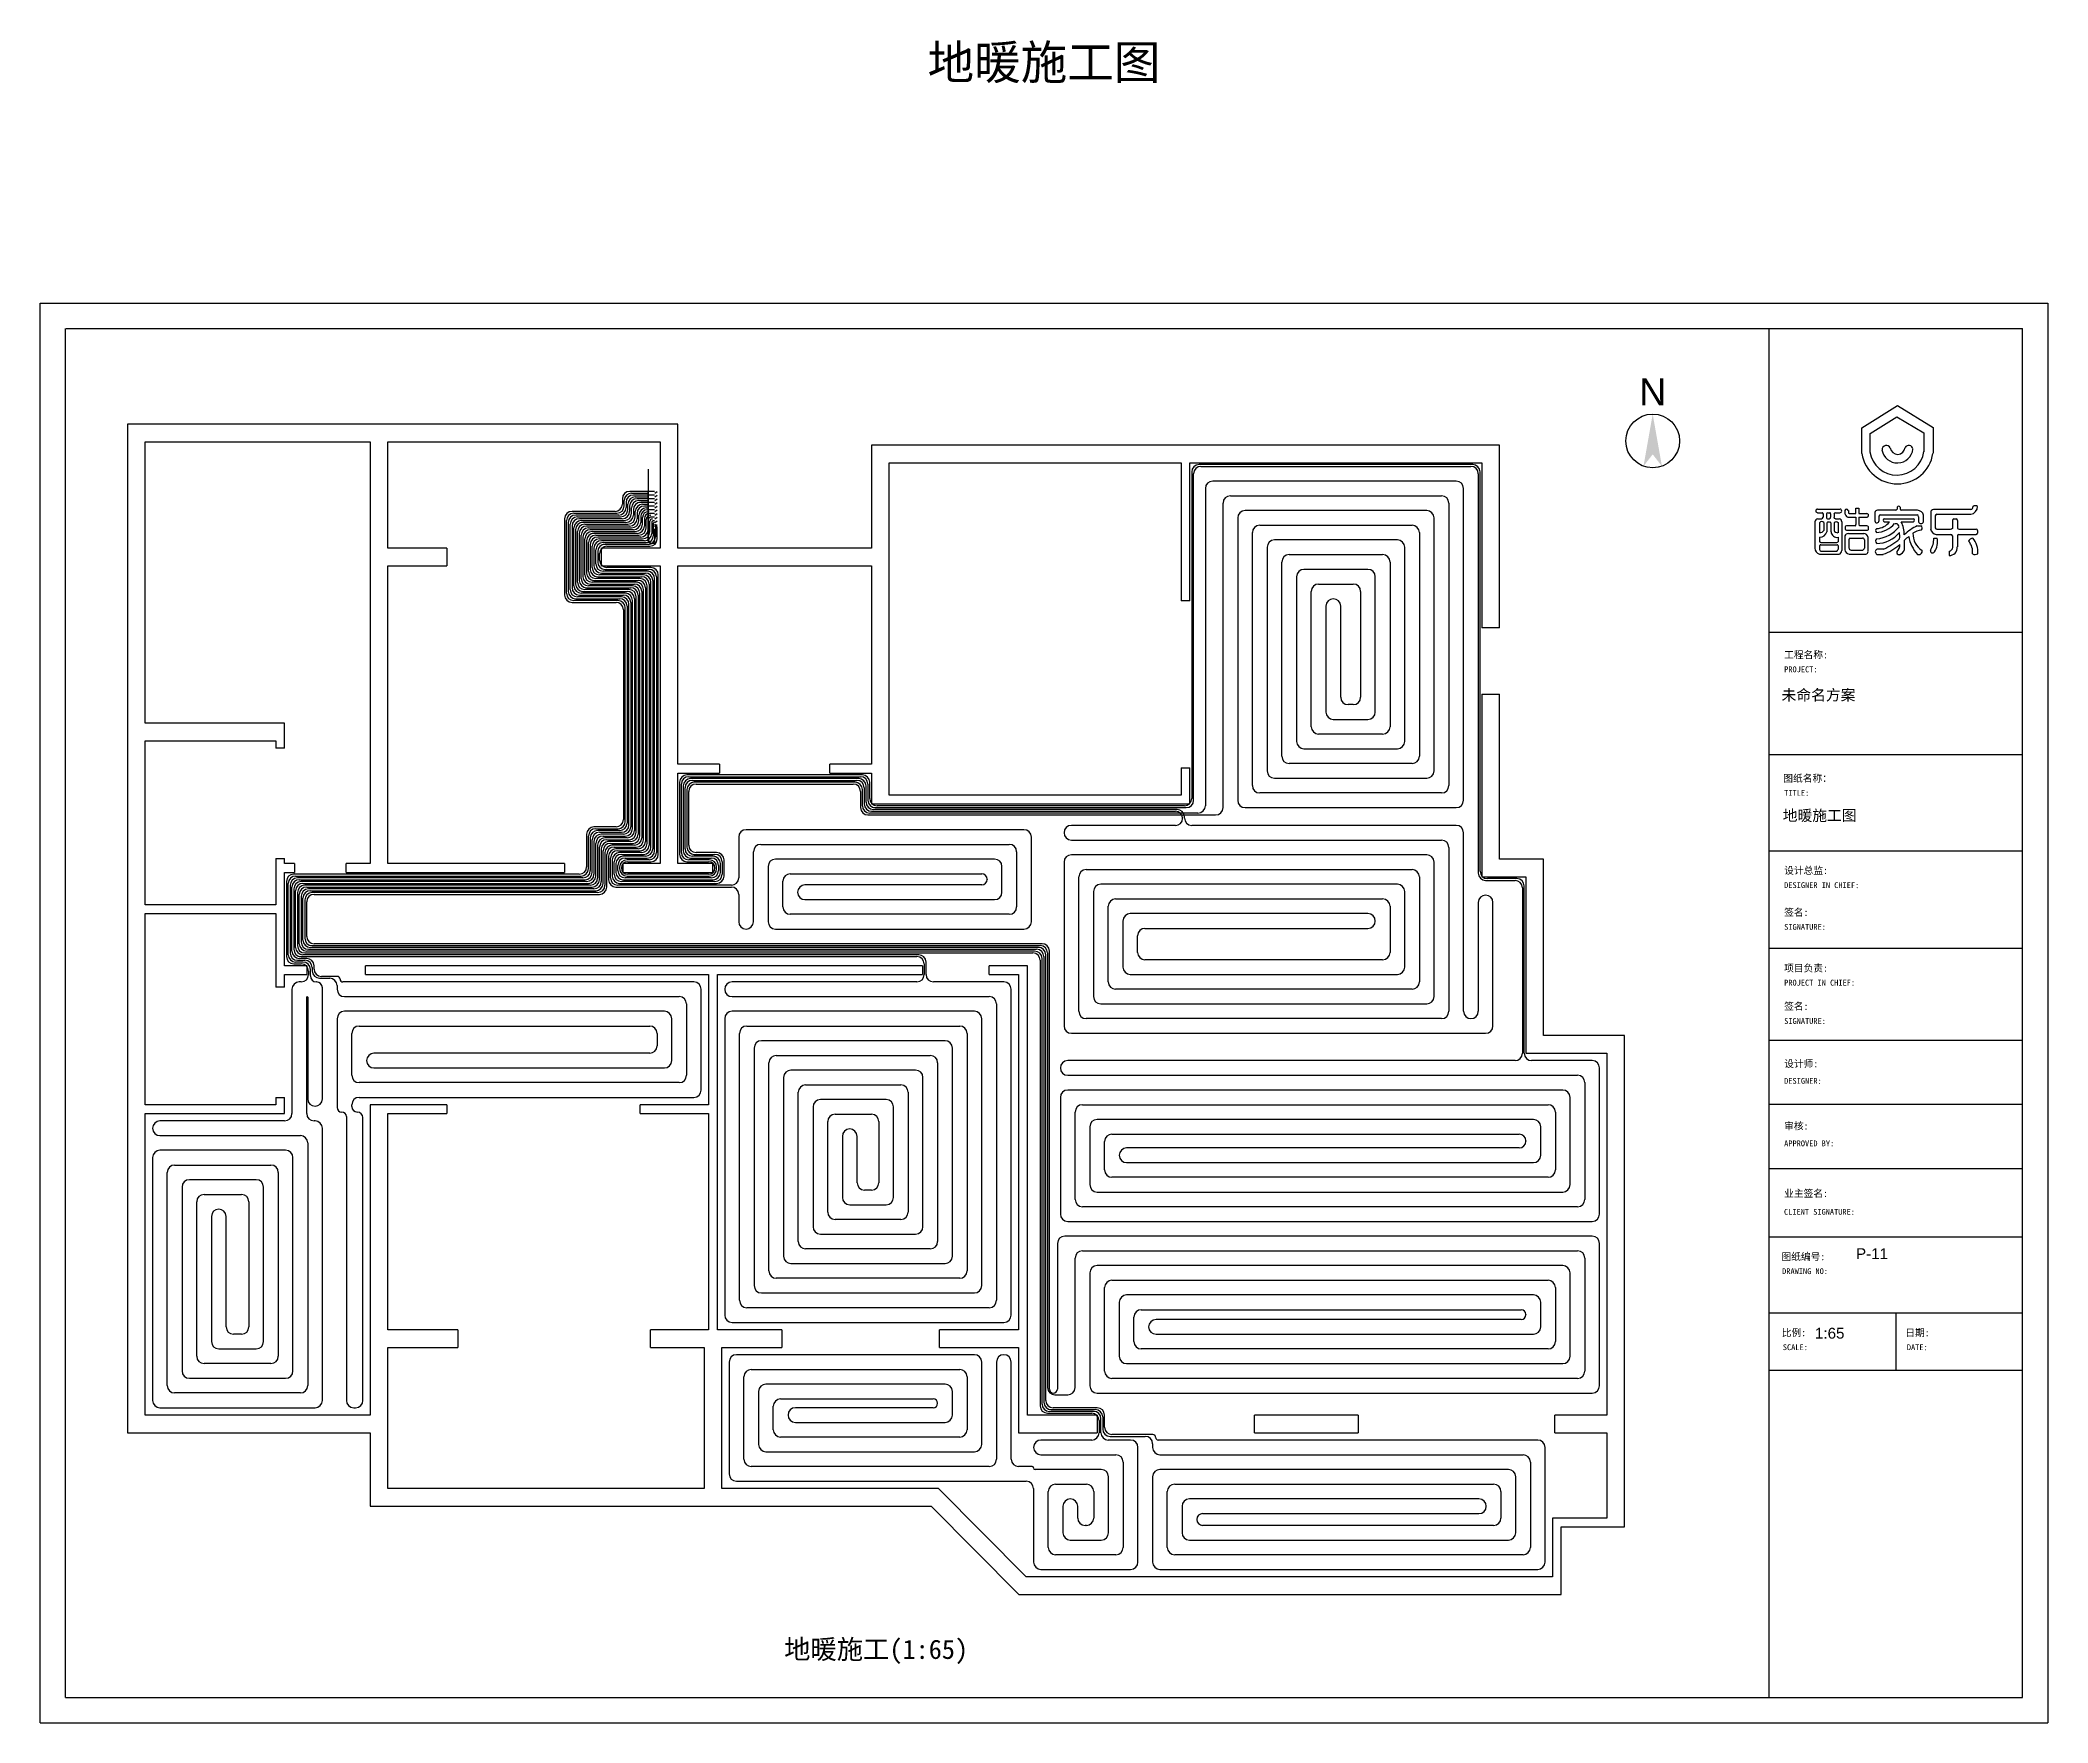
# Model space of a CAD drawing. Header units: inches. Extents: x 0 to 27300, y -27333 to -4451.
import ezdxf

# ---------------------------------------------------------------- set-up
doc = ezdxf.new("R2010")
doc.units = ezdxf.units.IN
doc.header["$MEASUREMENT"] = 0
for name, color, linetype in [('A2-建筑墙体', 255, 'Continuous'), ('P9-符号标注', 1, 'Continuous'), ('图框', 4, 'Continuous'), ('地暖管', 7, 'Continuous')]:
    doc.layers.add(name, color=color, linetype=linetype)
doc.styles.add('1dac53a31aeba2370b97106346818e54', font='', dxfattribs={"height": 43.198381})
doc.styles.add('1f488f4b2ef1b152d32ed8bb140b4ed1', font='', dxfattribs={"height": 43.198381})
doc.styles.add('2ee4a1918873d97d1977456be36b2fac', font='', dxfattribs={"height": 52.798021})
doc.styles.add('58c27925b294fd0c30aaffbcf10887a5', font='', dxfattribs={"height": 52.798021})
doc.styles.add('5d7050954b2bbd82e94d75c8334c1a07', font='', dxfattribs={"height": 52.798021})
doc.styles.add('6cdbe4c37f334f9b3f18b74c6616af9b', font='', dxfattribs={"height": 43.198381})
doc.styles.add('871ba157db02772189435026d6a1f12a', font='', dxfattribs={"height": 52.798021})
doc.styles.add('b55c54cd7af753c58a5ed410a0ddc4e6', font='', dxfattribs={"height": 43.198381})
doc.styles.add('DEFAULT_COMPASS_TEXT_STYLE13.239135297263294', font='', dxfattribs={"height": 198.587029})
doc.styles.add('eec79cf32286c9bcb9e9a0388136559f', font='', dxfattribs={"height": 43.198381})
doc.styles.add('fecaf8cb5bb26a9b40f5bfd342b1b301', font='', dxfattribs={"height": 52.798021})
doc.styles.add('LAYER_TEXT_STYLE_YELLOW_327.83400727600923_ZH', font='', dxfattribs={"height": 327.834007})
doc.styles.add('LAYER_TEXT_STYLE_YELLOW_650_ZH', font='', dxfattribs={"height": 580.357143})
doc.styles.add('macro_bim_design_name_ZH', font='', dxfattribs={"height": 80.1})
doc.styles.add('macro_bim_page_name_ZH', font='', dxfattribs={"height": 80.1})
doc.styles.add('macro_bim_page_number', font='', dxfattribs={"height": 80.1})
doc.styles.add('macro_bim_view_ratio', font='', dxfattribs={"height": 80.1})
doc.styles.get('1dac53a31aeba2370b97106346818e54').set_extended_font_data('SimSun')
doc.styles.get('1f488f4b2ef1b152d32ed8bb140b4ed1').set_extended_font_data('SimSun')
doc.styles.get('2ee4a1918873d97d1977456be36b2fac').set_extended_font_data('SimSun')
doc.styles.get('58c27925b294fd0c30aaffbcf10887a5').set_extended_font_data('SimSun')
doc.styles.get('5d7050954b2bbd82e94d75c8334c1a07').set_extended_font_data('SimSun')
doc.styles.get('6cdbe4c37f334f9b3f18b74c6616af9b').set_extended_font_data('SimSun')
doc.styles.get('871ba157db02772189435026d6a1f12a').set_extended_font_data('SimSun')
doc.styles.get('b55c54cd7af753c58a5ed410a0ddc4e6').set_extended_font_data('SimSun')
doc.styles.get('DEFAULT_COMPASS_TEXT_STYLE13.239135297263294').set_extended_font_data('Arial')
doc.styles.get('eec79cf32286c9bcb9e9a0388136559f').set_extended_font_data('SimSun')
doc.styles.get('fecaf8cb5bb26a9b40f5bfd342b1b301').set_extended_font_data('SimSun')
doc.styles.get('LAYER_TEXT_STYLE_YELLOW_327.83400727600923_ZH').set_extended_font_data('SimSun')
doc.styles.get('LAYER_TEXT_STYLE_YELLOW_650_ZH').set_extended_font_data('SimSun')
doc.styles.get('macro_bim_design_name_ZH').set_extended_font_data('SimSun')
doc.styles.get('macro_bim_page_name_ZH').set_extended_font_data('SimSun')
doc.styles.get('macro_bim_page_number').set_extended_font_data('Arial')
doc.styles.get('macro_bim_view_ratio').set_extended_font_data('Arial')

msp = doc.modelspace()

# ---------------------------------------------------------------- texts
at = {"color": 2, "attachment_point": 5, "line_spacing_factor": 0.8}
for s, insert, char_height, style in [('地暖施工图^M^J', (13650, -4778), 464.3, 'LAYER_TEXT_STYLE_YELLOW_650_ZH'), ('地暖施工(1:65)', (11367, -26367), 262.3, 'LAYER_TEXT_STYLE_YELLOW_327.83400727600923_ZH')]:
    msp.add_mtext(s, dxfattribs=dict(at, insert=insert, char_height=char_height, style=style))
at = {"layer": 'P9-符号标注', "color": 7, "insert": (21927, -9232), "char_height": 365, "attachment_point": 5, "line_spacing_factor": 0.8, "style": 'DEFAULT_COMPASS_TEXT_STYLE13.239135297263294'}
msp.add_mtext('N', dxfattribs=at)
at = {"layer": '图框', "color": 7, "char_height": 147.3, "attachment_point": 1, "line_spacing_factor": 0.8}
for s, insert, style in [('未命名方案^M^J', (23679, -13282), 'macro_bim_design_name_ZH'), ('地暖施工图^M^J', (23695, -14920), 'macro_bim_page_name_ZH'), ('P-11^M^J', (24692, -20879), 'macro_bim_page_number'), ('1:65^M^J', (24134, -21960), 'macro_bim_view_ratio')]:
    msp.add_mtext(s, dxfattribs=dict(at, insert=insert, style=style))

# ---------------------------------------------------------------- blocks, each defined once
blk = doc.blocks.new('1017054')
at = {"layer": '图框', "linetype": 'Continuous'}
for p, q in [((1, -8420), (11879, -8420)), ((1, -16820), (1, -8420)), ((11879, -8420), (11879, -16820)), ((151, -16670), (151, -8570)), ((155, -8570), (11729, -8570)), ((10229, -8570), (10229, -16670)), ((11729, -16670), (11729, -8570)), ((10779, -9158), (10989, -9025)), ((10989, -9025), (11200, -9155)), ((10827, -9191), (10986, -9092)), ((10986, -9092), (11146, -9187)), ((10779, -9309), (10779, -9158)), ((10827, -9301), (10827, -9191)), ((11146, -9187), (11146, -9299)), ((11200, -9155), (11200, -9308)), ((10500, -9714), (10500, -9871)), ((10516, -9638), (10649, -9638)), ((10516, -9695), (10540, -9695)), ((10517, -9660), (10543, -9660)), ((10529, -9718), (10529, -9778)), ((10550, -9667), (10550, -9686)), ((10553, -9718), (10553, -9765)), ((10569, -9667), (10569, -9686)), ((10572, -9722), (10572, -9772)), ((10578, -9660), (10588, -9660)), ((10578, -9695), (10588, -9695)), ((10578, -9714), (10588, -9714)), ((10594, -9667), (10594, -9686)), ((10596, -9722), (10596, -9772)), ((10614, -9667), (10614, -9686)), ((10615, -9718), (10615, -9765)), ((10622, -9695), (10645, -9695)), ((10623, -9660), (10648, -9660)), ((10638, -9718), (10638, -9778)), ((10660, -9714), (10660, -9884)), ((10679, -9647), (10679, -9668)), ((10687, -9736), (10739, -9736)), ((10699, -9646), (10699, -9660)), ((10704, -9664), (10744, -9664)), ((10704, -9686), (10744, -9686)), ((10744, -9664), (10744, -9632)), ((10744, -9632), (10761, -9632)), ((10744, -9686), (10744, -9730)), ((10761, -9632), (10761, -9664)), ((10761, -9664), (10809, -9664)), ((10761, -9686), (10810, -9686)), ((10761, -9686), (10761, -9730)), ((10766, -9736), (10809, -9736)), ((10816, -9669), (10816, -9681)), ((10855, -9658), (10855, -9708)), ((10979, -9645), (10872, -9645)), ((10880, -9679), (10880, -9707)), ((10887, -9672), (11105, -9672)), ((10910, -9714), (10943, -9714)), ((10912, -9695), (11084, -9695)), ((10973, -9723), (10986, -9723)), ((10988, -9626), (10988, -9639)), ((11005, -9626), (11005, -9639)), ((11108, -9645), (11010, -9645)), ((11012, -9714), (11084, -9714)), ((11108, -9737), (11127, -9737)), ((11113, -9683), (11113, -9713)), ((11144, -9714), (11144, -9674)), ((11186, -9651), (11186, -9756)), ((11424, -9641), (11208, -9641)), ((11213, -9678), (11213, -9749)), ((11223, -9668), (11422, -9668)), ((11315, -9706), (11315, -9752)), ((11323, -9695), (11339, -9695)), ((11344, -9706), (11344, -9752)), ((10529, -9804), (10529, -9831)), ((10529, -9854), (10529, -9877)), ((10536, -9849), (10633, -9849)), ((10537, -9835), (10630, -9835)), ((10638, -9804), (10638, -9831)), ((10638, -9854), (10638, -9877)), ((10678, -9796), (10678, -9878)), ((10680, -9743), (10680, -9758)), ((10687, -9763), (10812, -9763)), ((10699, -9783), (10790, -9783)), ((10702, -9821), (10702, -9867)), ((10706, -9810), (10783, -9810)), ((10795, -9820), (10795, -9869)), ((10815, -9806), (10815, -9888)), ((10817, -9743), (10817, -9758)), ((11031, -9877), (11031, -9823)), ((11204, -9810), (11225, -9810)), ((11218, -9788), (11305, -9788)), ((11223, -9757), (11304, -9757)), ((11316, -9797), (11316, -9864)), ((11344, -9796), (11344, -9862)), ((11352, -9788), (11455, -9788)), ((11354, -9757), (11454, -9757)), ((11463, -9764), (11463, -9780)), ((10528, -9905), (10644, -9905)), ((10541, -9887), (10630, -9887)), ((10704, -9905), (10802, -9905)), ((10716, -9882), (10780, -9882)), ((10867, -9906), (10905, -9906)), ((10907, -9875), (10869, -9875)), ((11295, -9888), (11295, -9913)), ((11729, -10368), (10229, -10368)), ((10229, -11091), (11729, -11091)), ((10229, -11660), (11729, -11660)), ((10229, -12237), (11729, -12237)), ((10229, -12781), (11729, -12781)), ((10229, -13160), (11729, -13160)), ((10229, -13539), (11729, -13539)), ((10229, -13944), (11729, -13944)), ((10229, -14394), (11729, -14394)), ((10979, -14394), (10979, -14734)), ((10229, -14734), (11729, -14734)), ((151, -16670), (11729, -16670)), ((1, -16820), (11879, -16820))]:
    blk.add_line(p, q, dxfattribs=at)
for centre, radius, start, end in [((10924, -9287), 25.6, 25.4217, 181.4755), ((11056, -9287), 25.6, 10.3302, 146.5496), ((10989, -9276), 213, 189.0633, 351.2254), ((10986, -9276), 161, 188.6788, 352.0826), ((10989, -9272), 92.6, 189.9871, 353.3239), ((10990, -9270), 44.2, 187.8755, 356.2645), ((10996, -9632), 10.4, 34.3448, 145.6552), ((11450, -9643), 24.2, 56.3684, 123.6316), ((10523, -9717), 22.9, 105.8398, 172.9577), ((10517, -9649), 10.8, 94.3178, 273.3504), ((10542, -9727), 14.9, 39.0145, 144.5069), ((10540, -9684), 11, 269.1434, 346.8272), ((10544, -9667), 6.82, 357.9813, 95.3251), ((10578, -9669), 9.33, 88.0429, 167.3039), ((10577, -9687), 8.15, 177.1117, 278.9893), ((10580, -9722), 7.97, 102.506, 178.9752), ((10588, -9666), 6.14, 349.2425, 85.6662), ((10585, -9686), 9.14, 292.9891, 0.3126), ((10589, -9722), 7.62, 359.8645, 92.4738), ((10622, -9669), 9.02, 87.0265, 167.2982), ((10622, -9686), 8.43, 179.7737, 268.0035), ((10626, -9734), 19.5, 51.8261, 124.5623), ((10641, -9714), 19.4, 359.2366, 77.7973), ((10649, -9649), 10.8, 266.6496, 85.6822), ((10689, -9649), 10.2, 18.3262, 167.8205), ((10703, -9662), 24.4, 195.3683, 273.7092), ((10688, -9744), 7.75, 97.023, 172.3878), ((10704, -9659), 5.04, 186.1129, 278.4123), ((10737, -9730), 7.12, 288.7577, 357.8254), ((10769, -9729), 8.1, 189.8664, 250.4176), ((10809, -9672), 7.85, 27.0659, 91.1627), ((10809, -9745), 8.27, 9.8926, 92.8722), ((10809, -9677), 8.28, 276.5681, 337.7041), ((10874, -9664), 19.8, 96.6007, 160.3597), ((10868, -9707), 12.5, 186.187, 2.5361), ((10858, -9629), 148, 272.3026, 320.7721), ((10859, -9647), 107, 273.9524, 321.1287), ((10888, -9680), 7.63, 91.6309, 173.2415), ((10916, -9705), 10.9, 111.6127, 237.2128), ((10979, -9635), 9.89, 268.8742, 333.4444), ((10966, -9751), 34.4, 15.3673, 54.4676), ((11012, -9638), 6.85, 190.6555, 259.3445), ((10883, -9785), 147, 357.8846, 28.7671), ((11214, -9974), 260, 114.3082, 135.1267), ((11080, -9704), 10.3, 291.0497, 70.1958), ((11103, -9683), 10.8, 0.021, 77.2986), ((11106, -9684), 39.2, 14.2994, 86.0895), ((11129, -9707), 16.8, 203.5785, 334.051), ((11120, -9751), 16, 317.397, 62.1117), ((11208, -9670), 29.1, 89.0621, 139.2711), ((11227, -9682), 14.7, 105.192, 161.4386), ((11330, -9708), 15.5, 118.117, 170.1296), ((11328, -9706), 16.6, 2.4315, 45.3302), ((11418, -9623), 45.4, 276.043, 0.6561), ((11418, -9624), 18, 287.8972, 5.2615), ((10530, -9752), 26.2, 268.286, 331.4678), ((10530, -9761), 43.2, 268.7071, 344.9622), ((10536, -9826), 8.72, 215.6619, 274.0552), ((10536, -9856), 6.59, 88.4624, 161.4065), ((10632, -9770), 35.4, 184.5653, 280.0218), ((10634, -9757), 21, 199.7556, 279.2299), ((10630, -9824), 10.9, 272.4689, 318.043), ((10633, -9854), 4.23, 356.5833, 90.1358), ((10701, -9809), 26.4, 95.4692, 150.4293), ((10688, -9755), 8.21, 201.5589, 265.2478), ((10722, -9822), 20.2, 142.4892, 177.2382), ((10782, -9823), 13.4, 15.3429, 86.4694), ((10789, -9809), 26.9, 7.3153, 87.9697), ((10811, -9757), 6.48, 276.5205, 350.2473), ((10875, -9827), 15.7, 123.3782, 235.8729), ((10875, -9766), 14.8, 121.8392, 226.6122), ((10846, -9620), 196, 275.8575, 321.3412), ((10867, -9669), 172, 269.6552, 321.4289), ((10796, -9609), 316, 290.1177, 311.0182), ((10725, -9487), 429, 295.1849, 310.2737), ((10953, -9851), 51.1, 311.4031, 3.379), ((10884, -9798), 119, 352.3038, 10.7649), ((11272, -10064), 341, 129.226, 134.9163), ((11284, -9757), 232, 190.7057, 220.3029), ((11194, -9786), 113, 177.3231, 238.5217), ((11148, -9881), 120, 98.1899, 123.8383), ((11091, -9818), 113, 325.9002, 3.9769), ((11224, -9749), 39, 189.9894, 261.0429), ((11127, -9832), 100, 323.8129, 12.8), ((11224, -9746), 11.1, 197.063, 266.0296), ((11302, -9738), 18.3, 274.9534, 313.251), ((11302, -9803), 15.2, 23.1977, 79.7655), ((11355, -9744), 13.1, 218.8604, 269.4316), ((11354, -9798), 10.2, 98.9535, 172.6014), ((11438, -9839), 29.6, 93.6778, 159.4525), ((11345, -9889), 89.2, 351.6279, 42.5776), ((11332, -9893), 133, 356.0858, 38.6706), ((11454, -9767), 9.65, 16.3888, 84.9004), ((11455, -9780), 7.71, 266.9322, 356.9554), ((10539, -9867), 39.5, 184.5461, 253.5877), ((10540, -9876), 11, 182.8788, 273.3527), ((10627, -9877), 10.5, 284.461, 1.1456), ((10638, -9884), 21.7, 284.7041, 359.8653), ((10711, -9872), 33.9, 190.6832, 257.6799), ((10719, -9865), 17.5, 186.4435, 257.5309), ((10778, -9865), 17, 275.0012, 347.3706), ((10799, -9889), 16.7, 280.6915, 1.9889), ((10876, -9891), 17.6, 113.2664, 240.4321), ((10998, -9895), 13, 153.4314, 282.6999), ((10987, -9864), 46.1, 288.0126, 343.6602), ((11115, -9887), 20.9, 247.696, 13.0599), ((11197, -9885), 12.7, 161.6014, 329.0657), ((11296, -9865), 47.6, 268.3218, 3.7575), ((11290, -9862), 26.5, 281.0456, 355.655), ((11449, -9875), 31.9, 240.085, 300.5245)]:
    blk.add_arc(centre, radius, start, end, dxfattribs=at)
at = {"layer": '图框', "color": 255, "attachment_point": 1, "line_spacing_factor": 0.8}
for s, insert, char_height, style in [('工程名称:', (10319, -10479), 42.2, '871ba157db02772189435026d6a1f12a'), ('PROJECT:', (10319, -10569), 34.6, '1f488f4b2ef1b152d32ed8bb140b4ed1'), ('图纸名称：', (10314, -11210), 42.2, '58c27925b294fd0c30aaffbcf10887a5'), ('TITLE:', (10319, -11300), 34.6, '1f488f4b2ef1b152d32ed8bb140b4ed1'), ('设计总监:', (10319, -11755), 42.2, '5d7050954b2bbd82e94d75c8334c1a07'), ('DESIGNER IN CHIEF:', (10319, -11846), 34.56, '6cdbe4c37f334f9b3f18b74c6616af9b'), ('签名:', (10319, -12003), 42.2, '5d7050954b2bbd82e94d75c8334c1a07'), ('SIGNATURE:', (10319, -12093), 34.6, '6cdbe4c37f334f9b3f18b74c6616af9b'), ('项目负责:', (10319, -12333), 42.2, '5d7050954b2bbd82e94d75c8334c1a07'), ('PROJECT IN CHIEF:', (10319, -12423), 34.56, 'b55c54cd7af753c58a5ed410a0ddc4e6'), ('签名:', (10319, -12559), 42.2, '2ee4a1918873d97d1977456be36b2fac'), ('SIGNATURE:', (10319, -12650), 34.6, '6cdbe4c37f334f9b3f18b74c6616af9b'), ('设计师:', (10319, -12899), 42.2, '2ee4a1918873d97d1977456be36b2fac'), ('DESIGNER:', (10319, -13004), 34.6, '6cdbe4c37f334f9b3f18b74c6616af9b'), ('审核:', (10319, -13267), 42.2, '2ee4a1918873d97d1977456be36b2fac'), ('APPROVED BY:', (10319, -13374), 34.56, 'eec79cf32286c9bcb9e9a0388136559f'), ('业主签名:', (10319, -13666), 42.2, 'fecaf8cb5bb26a9b40f5bfd342b1b301'), ('CLIENT SIGNATURE:', (10318, -13779), 34.56, '6cdbe4c37f334f9b3f18b74c6616af9b'), ('图纸编号:', (10303, -14040), 42.2, '2ee4a1918873d97d1977456be36b2fac'), ('DRAWING NO:', (10307, -14130), 34.56, '1dac53a31aeba2370b97106346818e54'), ('比例:', (10305, -14490), 42.2, '2ee4a1918873d97d1977456be36b2fac'), ('日期:', (11036, -14490), 42.2, '2ee4a1918873d97d1977456be36b2fac'), ('SCALE:', (10311, -14580), 34.6, '1f488f4b2ef1b152d32ed8bb140b4ed1'), ('DATE:', (11045, -14580), 34.6, '1f488f4b2ef1b152d32ed8bb140b4ed1')]:
    blk.add_mtext(s, dxfattribs=dict(at, insert=insert, char_height=char_height, style=style))

# ---------------------------------------------------------------- hatches: boundary and pattern name
at = {"layer": 'P9-符号标注'}
msp.add_hatch(color=0, dxfattribs=at).paths.add_polyline_path([(21927, -10083), (21802, -10244), (21927, -9536), (22052, -10244)], flags=0)

# ---------------------------------------------------------------- linework, layer by layer
at = {"layer": 'A2-建筑墙体', "color": 255, "linetype": 'Continuous'}
for p, q in [((1429, -9672), (1189, -9672)), ((1189, -9672), (1189, -23387)), ((8669, -9672), (1429, -9672)), ((8669, -9912), (8669, -9672)), ((1429, -13737), (1429, -9912)), ((1429, -9912), (4489, -9912)), ((4489, -9912), (4489, -15647)), ((4729, -9912), (8429, -9912)), ((4729, -11357), (4729, -9912)), ((8429, -9912), (8429, -11357)), ((8669, -11357), (8669, -9912)), ((11304, -9957), (11304, -10197)), ((19844, -9957), (11304, -9957)), ((19844, -10197), (19844, -9957)), ((11304, -10197), (11304, -11357)), ((11544, -10197), (15514, -10197)), ((11544, -14717), (11544, -10197)), ((15514, -10197), (15514, -12076)), ((15634, -10197), (19604, -10197)), ((15634, -12076), (15634, -10197)), ((19604, -10197), (19604, -12442)), ((19844, -12442), (19844, -10197)), ((5531, -11357), (4729, -11357)), ((5531, -11357), (5531, -11597)), ((5531, -11357), (5531, -11597)), ((8429, -11357), (7631, -11357)), ((7631, -11597), (7631, -11357)), ((7631, -11597), (7631, -11357)), ((11304, -11357), (8669, -11357)), ((4729, -11597), (5531, -11597)), ((4729, -15647), (4729, -11597)), ((7631, -11597), (8429, -11597)), ((8429, -11597), (8429, -15647)), ((8669, -11597), (11304, -11597)), ((8669, -14297), (8669, -11597)), ((11304, -11597), (11304, -14297)), ((15634, -12076), (15514, -12076)), ((15634, -12076), (15514, -12076)), ((19844, -12442), (19604, -12442)), ((19844, -12442), (19604, -12442)), ((19604, -13342), (19604, -15587)), ((19604, -13342), (19844, -13342)), ((19604, -13342), (19844, -13342)), ((19844, -15587), (19844, -13342)), ((3324, -13737), (1429, -13737)), ((3324, -13977), (3324, -13737)), ((1429, -13977), (3204, -13977)), ((1429, -16207), (1429, -13977)), ((3204, -13977), (3204, -14077)), ((3324, -14077), (3204, -14077)), ((3324, -14077), (3204, -14077)), ((3324, -14077), (3324, -13977)), ((9238, -14297), (8669, -14297)), ((8669, -15647), (8669, -14417)), ((8669, -14417), (9238, -14417)), ((9238, -14297), (9238, -14417)), ((9238, -14297), (9238, -14417)), ((11304, -14297), (10738, -14297)), ((10738, -14417), (10738, -14297)), ((10738, -14417), (10738, -14297)), ((10738, -14417), (11304, -14417)), ((11304, -14417), (11304, -14717)), ((15514, -14344), (15514, -14717)), ((15514, -14344), (15634, -14344)), ((15514, -14344), (15634, -14344)), ((15634, -14837), (15634, -14344)), ((11304, -14717), (11304, -14837)), ((15514, -14717), (11544, -14717)), ((11304, -14837), (15514, -14837)), ((15514, -14837), (15634, -14837)), ((3204, -15577), (3204, -16207)), ((3204, -15577), (3324, -15577)), ((3204, -15577), (3324, -15577)), ((3324, -15647), (3324, -15577)), ((3459, -15647), (3324, -15647)), ((3324, -17037), (3324, -15767)), ((3324, -15767), (3459, -15767)), ((3459, -15647), (3459, -15767)), ((3459, -15647), (3459, -15767)), ((4489, -15647), (4159, -15647)), ((4159, -15767), (4159, -15647)), ((4159, -15767), (4159, -15647)), ((4159, -15767), (7129, -15767)), ((7129, -15647), (4729, -15647)), ((7129, -15647), (7129, -15767)), ((7129, -15647), (7129, -15767)), ((8429, -15647), (7929, -15647)), ((7929, -15767), (7929, -15647)), ((7929, -15767), (7929, -15647)), ((7929, -15767), (9149, -15767)), ((9149, -15647), (8669, -15647)), ((9149, -15767), (9149, -15647)), ((19604, -15587), (19604, -15827)), ((19604, -15827), (20204, -15827)), ((20444, -15587), (19844, -15587)), ((20204, -15827), (20204, -18227)), ((20444, -15827), (20444, -15587)), ((20444, -17987), (20444, -15827)), ((3204, -16207), (1429, -16207)), ((1429, -18927), (1429, -16327)), ((1429, -16327), (3204, -16327)), ((3204, -16327), (3204, -17328)), ((3624, -17037), (3324, -17037)), ((3324, -17157), (3624, -17157)), ((3324, -17328), (3324, -17157)), ((3624, -17037), (3624, -17157)), ((3624, -17037), (3624, -17157)), ((11996, -17037), (4424, -17037)), ((4424, -17157), (4424, -17037)), ((4424, -17157), (4424, -17037)), ((4424, -17157), (9089, -17157)), ((9089, -17157), (9089, -18927)), ((9209, -17157), (11996, -17157)), ((9209, -21987), (9209, -17157)), ((11996, -17037), (11996, -17157)), ((11996, -17037), (11996, -17157)), ((13424, -17037), (12904, -17037)), ((12904, -17157), (12904, -17037)), ((12904, -17157), (12904, -17037)), ((12904, -17157), (13304, -17157)), ((13304, -17157), (13304, -21987)), ((13424, -17157), (13424, -17037)), ((13424, -23147), (13424, -17157)), ((3324, -17328), (3204, -17328)), ((3324, -17328), (3204, -17328)), ((21304, -17987), (20444, -17987)), ((21544, -17987), (21304, -17987)), ((21544, -24667), (21544, -17987)), ((20204, -18227), (20444, -18227)), ((20444, -18227), (21304, -18227)), ((21304, -18227), (21304, -23147)), ((3204, -18828), (3204, -18927)), ((3204, -18828), (3324, -18828)), ((3204, -18828), (3324, -18828)), ((3324, -18927), (3324, -18828)), ((3204, -18927), (1429, -18927)), ((1429, -19047), (3324, -19047)), ((1429, -23147), (1429, -19047)), ((3324, -19047), (3324, -18927)), ((4729, -18927), (4489, -18927)), ((4489, -18927), (4489, -23147)), ((5531, -18927), (4729, -18927)), ((4729, -21987), (4729, -19047)), ((4729, -19047), (5531, -19047)), ((5531, -18927), (5531, -19047)), ((5531, -18927), (5531, -19047)), ((9089, -18927), (8161, -18927)), ((8161, -19047), (8161, -18927)), ((8161, -19047), (8161, -18927)), ((8161, -19047), (9089, -19047)), ((9089, -19047), (9089, -21987)), ((5681, -21987), (4729, -21987)), ((5681, -21987), (5681, -22227)), ((5681, -21987), (5681, -22227)), ((9089, -21987), (8300, -21987)), ((8300, -22227), (8300, -21987)), ((8300, -22227), (8300, -21987)), ((10087, -21987), (9209, -21987)), ((10087, -21987), (10087, -22227)), ((10087, -21987), (10087, -22227)), ((13304, -21987), (12227, -21987)), ((12227, -22227), (12227, -21987)), ((12227, -22227), (12227, -21987)), ((4729, -24147), (4729, -22227)), ((4729, -22227), (5681, -22227)), ((8300, -22227), (9029, -22227)), ((9029, -22227), (9029, -24147)), ((9269, -22227), (10087, -22227)), ((9269, -24147), (9269, -22227)), ((12227, -22227), (13304, -22227)), ((13304, -22227), (13304, -23147)), ((4489, -23147), (1429, -23147)), ((13304, -23147), (13304, -23387)), ((14374, -23147), (13424, -23147)), ((14374, -23147), (14374, -23387)), ((14374, -23147), (14374, -23387)), ((17920, -23147), (16514, -23147)), ((16514, -23387), (16514, -23147)), ((16514, -23387), (16514, -23147)), ((17920, -23147), (17920, -23387)), ((17920, -23147), (17920, -23387)), ((21304, -23147), (20596, -23147)), ((20596, -23387), (20596, -23147)), ((20596, -23387), (20596, -23147)), ((1189, -23387), (1429, -23387)), ((1429, -23387), (4489, -23387)), ((4489, -23387), (4489, -24387)), ((13304, -23387), (14374, -23387)), ((16514, -23387), (17920, -23387)), ((20596, -23387), (21304, -23387)), ((21304, -23387), (21304, -24547)), ((9029, -24147), (4729, -24147)), ((12216, -24147), (9269, -24147)), ((13408, -25347), (12216, -24147)), ((4489, -24387), (4729, -24387)), ((4729, -24387), (12116, -24387)), ((12116, -24387), (13309, -25587)), ((20684, -24547), (20564, -24547)), ((20564, -24547), (20564, -25347)), ((21304, -24547), (20684, -24547)), ((20684, -25587), (20684, -24667)), ((20684, -24667), (21304, -24667)), ((21304, -24667), (21544, -24667)), ((20564, -25347), (13408, -25347)), ((13309, -25587), (20564, -25587)), ((20564, -25587), (20684, -25587))]:
    msp.add_line(p, q, dxfattribs=at)
at = {"layer": 'P9-符号标注', "color": 0, "linetype": 'Continuous'}
msp.add_circle((21927, -9901), 365, dxfattribs=at)
at = {"layer": '地暖管', "color": 242, "linetype": 'Continuous', "true_color": 0xbd002e}
for p, q in [((8266, -10285), (8266, -10385)), ((15659, -10322), (15659, -14762)), ((15684, -14787), (15684, -10347)), ((19480, -10222), (15759, -10222)), ((15784, -10247), (19455, -10247)), ((19555, -10347), (19555, -15777)), ((19580, -15752), (19580, -10322)), ((8255, -10587), (8017, -10587)), ((8042, -10611), (8259, -10611)), ((8255, -10636), (8067, -10636)), ((8355, -10587), (8255, -10587)), ((8355, -10636), (8255, -10636)), ((8266, -10385), (8266, -11234)), ((8266, -10488), (8266, -10588)), ((8266, -11252), (8266, -10588)), ((8358, -10609), (8390, -10587)), ((8358, -10659), (8390, -10636)), ((15844, -10547), (15844, -14862)), ((19255, -10447), (15944, -10447)), ((19355, -14787), (19355, -10547)), ((7817, -10859), (7232, -10859)), ((7257, -10884), (7842, -10884)), ((7867, -10908), (7282, -10908)), ((7917, -10687), (7917, -10759)), ((7942, -10784), (7942, -10711)), ((7967, -10736), (7967, -10808)), ((7992, -10833), (7992, -10761)), ((8016, -10786), (8016, -10858)), ((8041, -10883), (8041, -10811)), ((8066, -10836), (8066, -10908)), ((8091, -10933), (8091, -10861)), ((8092, -10661), (8259, -10661)), ((8255, -10686), (8116, -10686)), ((8116, -10886), (8116, -10958)), ((8141, -10711), (8259, -10711)), ((8141, -10983), (8141, -10911)), ((8255, -10736), (8166, -10736)), ((8191, -10761), (8259, -10761)), ((8255, -10786), (8216, -10786)), ((8241, -10811), (8259, -10811)), ((8355, -10686), (8255, -10686)), ((8355, -10736), (8255, -10736)), ((8355, -10786), (8255, -10786)), ((8261, -10836), (8260, -10836)), ((8355, -10836), (8261, -10836)), ((8273, -10861), (8276, -10861)), ((8286, -10886), (8285, -10886)), ((8355, -10886), (8286, -10886)), ((8298, -10911), (8300, -10911)), ((8357, -10909), (8390, -10886)), ((8358, -10709), (8390, -10686)), ((8358, -10759), (8390, -10736)), ((8358, -10809), (8390, -10786)), ((8358, -10859), (8390, -10836)), ((16084, -14887), (16084, -10747)), ((16184, -10647), (19055, -10647)), ((18855, -10847), (16384, -10847)), ((19155, -10747), (19155, -14587)), ((7132, -10959), (7132, -11996)), ((7157, -11971), (7157, -10984)), ((7182, -11008), (7182, -11946)), ((7207, -11921), (7207, -11033)), ((7232, -11058), (7232, -11896)), ((7257, -11871), (7257, -11083)), ((7281, -11108), (7281, -11846)), ((7306, -11821), (7306, -11133)), ((7307, -10933), (7892, -10933)), ((7331, -11158), (7331, -11797)), ((7916, -10958), (7332, -10958)), ((7356, -11772), (7356, -11183)), ((7357, -10983), (7941, -10983)), ((7966, -11008), (7381, -11008)), ((7406, -11033), (7991, -11033)), ((8016, -11058), (7431, -11058)), ((7456, -11083), (8041, -11083)), ((8066, -11108), (7481, -11108)), ((7506, -11133), (8091, -11133)), ((8116, -11158), (7531, -11158)), ((7556, -11183), (8141, -11183)), ((8166, -10930), (8166, -11008)), ((8191, -11033), (8191, -10943)), ((8216, -10955), (8216, -11058)), ((8241, -11083), (8241, -10968)), ((8266, -10980), (8266, -11108)), ((8291, -11133), (8291, -10993)), ((8311, -10936), (8310, -10936)), ((8355, -10936), (8311, -10936)), ((8316, -11004), (8316, -11158)), ((8323, -10961), (8324, -10961)), ((8336, -10985), (8335, -10985)), ((8355, -10985), (8336, -10985)), ((8341, -11183), (8341, -11017)), ((8348, -11010), (8349, -11010)), ((8355, -11035), (8360, -11035)), ((8355, -11096), (8355, -11252)), ((8356, -10960), (8390, -10936)), ((8356, -11010), (8390, -10985)), ((8356, -11060), (8390, -11035)), ((8360, -11035), (8361, -11035)), ((8366, -11040), (8366, -11207)), ((8373, -11060), (8373, -11060)), ((8390, -11232), (8390, -11077)), ((8390, -11234), (8390, -11096)), ((16284, -10947), (16284, -14787)), ((16484, -14587), (16484, -11147)), ((16584, -11047), (18655, -11047)), ((18755, -11147), (18755, -14187)), ((18955, -14387), (18955, -10947)), ((7381, -11208), (7381, -11747)), ((7406, -11722), (7406, -11233)), ((7431, -11258), (7431, -11697)), ((7456, -11672), (7456, -11283)), ((7481, -11308), (7481, -11647)), ((7506, -11622), (7506, -11333)), ((7531, -11358), (7531, -11597)), ((7556, -11572), (7556, -11383)), ((8166, -11208), (7581, -11208)), ((7581, -11407), (7581, -11547)), ((7606, -11233), (8191, -11233)), ((7606, -11522), (7606, -11432)), ((8216, -11258), (7631, -11258)), ((7656, -11283), (8241, -11283)), ((8266, -11307), (7681, -11307)), ((7706, -11332), (8290, -11332)), ((8311, -11296), (8310, -11296)), ((8328, -11296), (8328, -11296)), ((16684, -11347), (16684, -14387)), ((18455, -11247), (16784, -11247)), ((16984, -11447), (18255, -11447)), ((18555, -13987), (18555, -11347)), ((8205, -11722), (7606, -11722)), ((7631, -11697), (8230, -11697)), ((8255, -11672), (7656, -11672)), ((7681, -11647), (8280, -11647)), ((8305, -11622), (7706, -11622)), ((8405, -15522), (8405, -11722)), ((16884, -14187), (16884, -11547)), ((18055, -11647), (17184, -11647)), ((18355, -11547), (18355, -13787)), ((7332, -11996), (7930, -11996)), ((7955, -11971), (7357, -11971)), ((7381, -11946), (7980, -11946)), ((8005, -11921), (7406, -11921)), ((7431, -11897), (8030, -11897)), ((8055, -11872), (7456, -11872)), ((7481, -11847), (8080, -11847)), ((8105, -11822), (7506, -11822)), ((7531, -11797), (8130, -11797)), ((8155, -11772), (7556, -11772)), ((7581, -11747), (8180, -11747)), ((8130, -11997), (8130, -15248)), ((8155, -15273), (8155, -11972)), ((8180, -11947), (8180, -15298)), ((8205, -15323), (8205, -11922)), ((8230, -11897), (8230, -15348)), ((8255, -15373), (8255, -11872)), ((8280, -11847), (8280, -15398)), ((8305, -15423), (8305, -11822)), ((8330, -11797), (8330, -15448)), ((8355, -15473), (8355, -11772)), ((8380, -11747), (8380, -15497)), ((17084, -11747), (17084, -13987)), ((17284, -13787), (17284, -11947)), ((17384, -11847), (17855, -11847)), ((17955, -11947), (17955, -13387)), ((18155, -13587), (18155, -11747)), ((7232, -12096), (7831, -12096)), ((7856, -12071), (7257, -12071)), ((7282, -12046), (7881, -12046)), ((7906, -12021), (7307, -12021)), ((7931, -12196), (7931, -15049)), ((7956, -15074), (7956, -12171)), ((7981, -12146), (7981, -15098)), ((8006, -15123), (8006, -12121)), ((8030, -12096), (8030, -15148)), ((8055, -15173), (8055, -12071)), ((8080, -12046), (8080, -15198)), ((8105, -15223), (8105, -12021)), ((17484, -12147), (17484, -13587)), ((17684, -13387), (17684, -12147)), ((17855, -13487), (17784, -13487)), ((18255, -13887), (17384, -13887)), ((17584, -13687), (18055, -13687)), ((17184, -14087), (18455, -14087)), ((11180, -14442), (8794, -14442)), ((8819, -14467), (11155, -14467)), ((18655, -14287), (16984, -14287)), ((8694, -14542), (8694, -15522)), ((8719, -15497), (8719, -14567)), ((8744, -14592), (8744, -15473)), ((8769, -15448), (8769, -14617)), ((8794, -14642), (8794, -15423)), ((8819, -15398), (8819, -14667)), ((11130, -14492), (8844, -14492)), ((8869, -14517), (11105, -14517)), ((11080, -14542), (8894, -14542)), ((8919, -14567), (11055, -14567)), ((11155, -14667), (11155, -14887)), ((11180, -14862), (11180, -14642)), ((11205, -14617), (11205, -14837)), ((11230, -14812), (11230, -14592)), ((11255, -14567), (11255, -14787)), ((11280, -14762), (11280, -14542)), ((19055, -14687), (16584, -14687)), ((16784, -14487), (18855, -14487)), ((11255, -14987), (15984, -14987)), ((15744, -14962), (11280, -14962)), ((11305, -14937), (15439, -14937)), ((15460, -14912), (11330, -14912)), ((11355, -14887), (15584, -14887)), ((15559, -14862), (11380, -14862)), ((15560, -15029), (15560, -15012)), ((16384, -14887), (19255, -14887)), ((7431, -15249), (7431, -15692)), ((7456, -15717), (7456, -15274)), ((7831, -15149), (7531, -15149)), ((7556, -15174), (7856, -15174)), ((7881, -15198), (7581, -15198)), ((7606, -15223), (7906, -15223)), ((7930, -15248), (7630, -15248)), ((7655, -15273), (7955, -15273)), ((9499, -15287), (9499, -15842)), ((13378, -15187), (9599, -15187)), ((13478, -16438), (13478, -15287)), ((15439, -15129), (14023, -15129)), ((19255, -15129), (15660, -15129)), ((19355, -17656), (19355, -15229)), ((7481, -15298), (7481, -15742)), ((7506, -15767), (7506, -15323)), ((7530, -15348), (7530, -15792)), ((7555, -15817), (7555, -15373)), ((7580, -15398), (7580, -15842)), ((7605, -15867), (7605, -15423)), ((7630, -15448), (7630, -15892)), ((7655, -15917), (7655, -15473)), ((7980, -15298), (7680, -15298)), ((7680, -15498), (7680, -15942)), ((7705, -15323), (8005, -15323)), ((7705, -15967), (7705, -15523)), ((8030, -15348), (7730, -15348)), ((7730, -15548), (7730, -15867)), ((7755, -15373), (8055, -15373)), ((8080, -15398), (7780, -15398)), ((7805, -15423), (8105, -15423)), ((8130, -15448), (7830, -15448)), ((7855, -15473), (8155, -15473)), ((8180, -15498), (7880, -15498)), ((7905, -15523), (8205, -15523)), ((8230, -15548), (7930, -15548)), ((9149, -15548), (8869, -15548)), ((8894, -15523), (9174, -15523)), ((9199, -15498), (8919, -15498)), ((9699, -16438), (9699, -15487)), ((9799, -15387), (13178, -15387)), ((13278, -15487), (13278, -16238)), ((14023, -15329), (19055, -15329)), ((18855, -15529), (14023, -15529)), ((19155, -15429), (19155, -17656)), ((7331, -15792), (3449, -15792)), ((3474, -15817), (7356, -15817)), ((7755, -15842), (7755, -15573)), ((7780, -15598), (7780, -15817)), ((7805, -15792), (7805, -15623)), ((7830, -15648), (7830, -15767)), ((7855, -15742), (7855, -15673)), ((7880, -15697), (7880, -15717)), ((7905, -15708), (7905, -15706)), ((7955, -15573), (8255, -15573)), ((8280, -15597), (7980, -15597)), ((7980, -15817), (9099, -15817)), ((7989, -15622), (8305, -15622)), ((9090, -15792), (7989, -15792)), ((8794, -15622), (9090, -15622)), ((9099, -15597), (8819, -15597)), ((8844, -15573), (9124, -15573)), ((9174, -15706), (9174, -15708)), ((9199, -15717), (9199, -15697)), ((9224, -15673), (9224, -15742)), ((9249, -15767), (9249, -15648)), ((9274, -15623), (9274, -15792)), ((9299, -15817), (9299, -15598)), ((9899, -15687), (9899, -16438)), ((12978, -15587), (9999, -15587)), ((10199, -15787), (12803, -15787)), ((13078, -16038), (13078, -15687)), ((13923, -15629), (13923, -17856)), ((14123, -17656), (14123, -15829)), ((14223, -15729), (18655, -15729)), ((18755, -15829), (18755, -17256)), ((18955, -17456), (18955, -15629)), ((3349, -15892), (3349, -16912)), ((3374, -16887), (3374, -15917)), ((3399, -15942), (3399, -16863)), ((3424, -16838), (3424, -15967)), ((3449, -15992), (3449, -16813)), ((3474, -16788), (3474, -16017)), ((7381, -15842), (3499, -15842)), ((3499, -16042), (3499, -16763)), ((3524, -15867), (7406, -15867)), ((3524, -16738), (3524, -16067)), ((7430, -15892), (3549, -15892)), ((3549, -16092), (3549, -16713)), ((3574, -15917), (7455, -15917)), ((7480, -15942), (3599, -15942)), ((3624, -15967), (7505, -15967)), ((7530, -15992), (3649, -15992)), ((3674, -16017), (7555, -16017)), ((7580, -16042), (3699, -16042)), ((3724, -16067), (7605, -16067)), ((7830, -15967), (9399, -15967)), ((9399, -15942), (7855, -15942)), ((7880, -15917), (9199, -15917)), ((9174, -15892), (7905, -15892)), ((7930, -15867), (9149, -15867)), ((9124, -15842), (7955, -15842)), ((9499, -16067), (9499, -16438)), ((10099, -16238), (10099, -15887)), ((12803, -15938), (10399, -15938)), ((12878, -15862), (12878, -15863)), ((14323, -16029), (14323, -17456)), ((18455, -15929), (14423, -15929)), ((18555, -17056), (18555, -16029)), ((19655, -15877), (20055, -15877)), ((20080, -15852), (19680, -15852)), ((20155, -15977), (20155, -18227)), ((20180, -18227), (20180, -15952)), ((3574, -16688), (3574, -16117)), ((3599, -16142), (3599, -16663)), ((3624, -16638), (3624, -16167)), ((13178, -16338), (10199, -16338)), ((10399, -16138), (12978, -16138)), ((14523, -17256), (14523, -16229)), ((14623, -16129), (18255, -16129)), ((18055, -16329), (14823, -16329)), ((18355, -16229), (18355, -16856)), ((19555, -16177), (19555, -17656)), ((19755, -17856), (19755, -16177)), ((9999, -16538), (13378, -16538)), ((14723, -16429), (14723, -17056)), ((14923, -16856), (14923, -16629)), ((15023, -16529), (18055, -16529)), ((3549, -16913), (11921, -16913)), ((11946, -16888), (3574, -16888)), ((3599, -16863), (13498, -16863)), ((13523, -16838), (3624, -16838)), ((3649, -16813), (13548, -16813)), ((13573, -16788), (3674, -16788)), ((3699, -16763), (13598, -16763)), ((13623, -16738), (3724, -16738)), ((13648, -16913), (13648, -22973)), ((13673, -22948), (13673, -16888)), ((13698, -16863), (13698, -22773)), ((13723, -22793), (13723, -16838)), ((3449, -17012), (3549, -17012)), ((3574, -16987), (3474, -16987)), ((3499, -16963), (3599, -16963)), ((3624, -16938), (3524, -16938)), ((3649, -17112), (3649, -17157)), ((3674, -17176), (3674, -17087)), ((3699, -17063), (3699, -17107)), ((3724, -17082), (3724, -17038)), ((4041, -17182), (3824, -17182)), ((12021, -17013), (12021, -17157)), ((12046, -17157), (12046, -16988)), ((13598, -16963), (13598, -23022)), ((13623, -22997), (13623, -16938)), ((14823, -17156), (18455, -17156)), ((18255, -16956), (15023, -16956)), ((3424, -17357), (3424, -19047)), ((3549, -17257), (3524, -17257)), ((3624, -19047), (3624, -17463)), ((3630, -17457), (3632, -17457)), ((3638, -17463), (3638, -18847)), ((3757, -17257), (3755, -17257)), ((3799, -17207), (3938, -17207)), ((3838, -18847), (3838, -17338)), ((4038, -17307), (4038, -17357)), ((4078, -17220), (4078, -17219)), ((8889, -17257), (4115, -17257)), ((4138, -17457), (8689, -17457)), ((8989, -18727), (8989, -17357)), ((11921, -17257), (9409, -17257)), ((9409, -17457), (12904, -17457)), ((13104, -17257), (12146, -17257)), ((13204, -21787), (13204, -17357)), ((18655, -17356), (14623, -17356)), ((8489, -17657), (4138, -17657)), ((8789, -17557), (8789, -18527)), ((12704, -17657), (9409, -17657)), ((13004, -17557), (13004, -21587)), ((14423, -17556), (18855, -17556)), ((4038, -17757), (4038, -18965)), ((4238, -18527), (4238, -17957)), ((4338, -17857), (8289, -17857)), ((8389, -17957), (8389, -18127)), ((8589, -18327), (8589, -17757)), ((9309, -17757), (9309, -21787)), ((9509, -21587), (9509, -17957)), ((9609, -17857), (12504, -17857)), ((12604, -17957), (12604, -21187)), ((12804, -21387), (12804, -17757)), ((14023, -17956), (19655, -17956)), ((19055, -17756), (14223, -17756)), ((8289, -18227), (4538, -18227)), ((9709, -18157), (9709, -21387)), ((12304, -18057), (9809, -18057)), ((10009, -18257), (12104, -18257)), ((12404, -20987), (12404, -18157)), ((4538, -18427), (8489, -18427)), ((9909, -21187), (9909, -18357)), ((10109, -18557), (10109, -20987)), ((11904, -18457), (10209, -18457)), ((12004, -20587), (12004, -18557)), ((12204, -18357), (12204, -20787)), ((20055, -18327), (13973, -18327)), ((13973, -18527), (20904, -18527)), ((21104, -18327), (20280, -18327)), ((21204, -20414), (21204, -18427)), ((8689, -18627), (4338, -18627)), ((4338, -18827), (8889, -18827)), ((10309, -20787), (10309, -18757)), ((10409, -18657), (11704, -18657)), ((11804, -18757), (11804, -20387)), ((13873, -18827), (13873, -20414)), ((20704, -18727), (13973, -18727)), ((20804, -20014), (20804, -18827)), ((21004, -18627), (21004, -20214)), ((4100, -19027), (4102, -19027)), ((4164, -19089), (4164, -22947)), ((4238, -18952), (4238, -18927)), ((4314, -19027), (4313, -19027)), ((4389, -22947), (4389, -19102)), ((10509, -18957), (10509, -20587)), ((11504, -18857), (10609, -18857)), ((10809, -19057), (11304, -19057)), ((11604, -20187), (11604, -18957)), ((14073, -20214), (14073, -19027)), ((14173, -18927), (20504, -18927)), ((20604, -19027), (20604, -19814)), ((3324, -19147), (1629, -19147)), ((1629, -19347), (3538, -19347)), ((3738, -19147), (3724, -19147)), ((3838, -22947), (3838, -19247)), ((10709, -20387), (10709, -19157)), ((10909, -19357), (10909, -20187)), ((11109, -19987), (11109, -19357)), ((11404, -19157), (11404, -19987)), ((14273, -19227), (14273, -20014)), ((20304, -19127), (14373, -19127)), ((14573, -19327), (20111, -19327)), ((20404, -19614), (20404, -19227)), ((1529, -19647), (1529, -22947)), ((3338, -19547), (1629, -19547)), ((3438, -22547), (3438, -19647)), ((3638, -19447), (3638, -22747)), ((14473, -19814), (14473, -19427)), ((20111, -19514), (14773, -19514)), ((20204, -19420), (20204, -19421)), ((1729, -22747), (1729, -19847)), ((1829, -19747), (3138, -19747)), ((3238, -19847), (3238, -22347)), ((20504, -19914), (14573, -19914)), ((14773, -19714), (20304, -19714)), ((1929, -20047), (1929, -22547)), ((2938, -19947), (2029, -19947)), ((2229, -20147), (2738, -20147)), ((3038, -22147), (3038, -20047)), ((11304, -20087), (11209, -20087)), ((14373, -20114), (20704, -20114)), ((2129, -22347), (2129, -20247)), ((2329, -20447), (2329, -22147)), ((2529, -21947), (2529, -20447)), ((2838, -20247), (2838, -21947)), ((11009, -20287), (11504, -20287)), ((20904, -20314), (14173, -20314)), ((10609, -20687), (11904, -20687)), ((11704, -20487), (10809, -20487)), ((21104, -20714), (13933, -20714)), ((13973, -20514), (21104, -20514)), ((12104, -20887), (10409, -20887)), ((13833, -20814), (13833, -22793)), ((14073, -22773), (14073, -21014)), ((14173, -20914), (20904, -20914)), ((21004, -21014), (21004, -22548)), ((21204, -22748), (21204, -20814)), ((12504, -21287), (10009, -21287)), ((10209, -21087), (12304, -21087)), ((14273, -21214), (14273, -22748)), ((20704, -21114), (14373, -21114)), ((20804, -22348), (20804, -21214)), ((9809, -21487), (12704, -21487)), ((14473, -22548), (14473, -21414)), ((14573, -21314), (20504, -21314)), ((20304, -21514), (14773, -21514)), ((20604, -21414), (20604, -22148)), ((12904, -21687), (9609, -21687)), ((14673, -21614), (14673, -22348)), ((14873, -22148), (14873, -21814)), ((14973, -21714), (20138, -21714)), ((20204, -21780), (20204, -21782)), ((20404, -21948), (20404, -21614)), ((2738, -22047), (2629, -22047)), ((9409, -21887), (13104, -21887)), ((20138, -21848), (15173, -21848)), ((15173, -22048), (20304, -22048)), ((2429, -22247), (2938, -22247)), ((12704, -22327), (9469, -22327)), ((20504, -22248), (14973, -22248)), ((2029, -22647), (3338, -22647)), ((3138, -22447), (2229, -22447)), ((9369, -22427), (9369, -23947)), ((9569, -23747), (9569, -22627)), ((9669, -22527), (12504, -22527)), ((12604, -22627), (12604, -23347)), ((12804, -23547), (12804, -22427)), ((13004, -22427), (13004, -23747)), ((13204, -23747), (13204, -22427)), ((20904, -22648), (14573, -22648)), ((14773, -22448), (20704, -22448)), ((3538, -22847), (1829, -22847)), ((9769, -22827), (9769, -23547)), ((12304, -22727), (9869, -22727)), ((10069, -22927), (12144, -22927)), ((12404, -23147), (12404, -22827)), ((13778, -22848), (13778, -22848)), ((13798, -22873), (13973, -22873)), ((14373, -22848), (21104, -22848)), ((1629, -23047), (3738, -23047)), ((4264, -23047), (4289, -23047)), ((9969, -23347), (9969, -23027)), ((12144, -23047), (10269, -23047)), ((13698, -23122), (14299, -23122)), ((14324, -23097), (13723, -23097)), ((13748, -23073), (14348, -23073)), ((14373, -23048), (13773, -23048)), ((14424, -23387), (14424, -23197)), ((14448, -23173), (14448, -23337)), ((14473, -23312), (14473, -23148)), ((12504, -23447), (10069, -23447)), ((10269, -23247), (12304, -23247)), ((14399, -23222), (14399, -23387)), ((14548, -23437), (15027, -23437)), ((15130, -23412), (14573, -23412)), ((15167, -23450), (15167, -23449)), ((9869, -23647), (12704, -23647)), ((14299, -23487), (13608, -23487)), ((13608, -23687), (14627, -23687)), ((14827, -23487), (14524, -23487)), ((14927, -25147), (14927, -23587)), ((15127, -23537), (15127, -23587)), ((20364, -23487), (15204, -23487)), ((15227, -23687), (20164, -23687)), ((20464, -25147), (20464, -23587)), ((12904, -23847), (9669, -23847)), ((13488, -23847), (13304, -23847)), ((14427, -23887), (13528, -23887)), ((14527, -24747), (14527, -23987)), ((14727, -23787), (14727, -24947)), ((15127, -23987), (15127, -25147)), ((19964, -23887), (15227, -23887)), ((20064, -24747), (20064, -23987)), ((20264, -23787), (20264, -24947)), ((9469, -24047), (13408, -24047)), ((13508, -24147), (13508, -25147)), ((13708, -24947), (13708, -24187)), ((13808, -24087), (14227, -24087)), ((14327, -24187), (14327, -24547)), ((15327, -24947), (15327, -24187)), ((15427, -24087), (19764, -24087)), ((19564, -24287), (15627, -24287)), ((19864, -24187), (19864, -24547)), ((13908, -24387), (13908, -24747)), ((14108, -24547), (14108, -24387)), ((15527, -24387), (15527, -24747)), ((15807, -24487), (19564, -24487)), ((14227, -24647), (14208, -24647)), ((19764, -24647), (15807, -24647)), ((14627, -25047), (13808, -25047)), ((14008, -24847), (14427, -24847)), ((20164, -25047), (15427, -25047)), ((15627, -24847), (19964, -24847)), ((13608, -25247), (14827, -25247)), ((15227, -25247), (20364, -25247))]:
    msp.add_line(p, q, dxfattribs=at)
for centre, radius, start, end in [((15759, -10322), 100, 90, 180), ((15784, -10347), 100, 90, 180), ((19455, -10347), 100, 0, 90), ((19480, -10322), 100, 0, 90), ((8017, -10687), 100, 90, 180), ((8042, -10711), 100, 90, 180), ((8067, -10736), 100, 90, 180), ((8259, -10609), 3.91, 215.4087, 0), ((15944, -10547), 100, 90, 180), ((19255, -10547), 100, 0, 90), ((7232, -10959), 100, 90, 180), ((7257, -10984), 100, 90, 180), ((7282, -11008), 100, 90, 180), ((7817, -10759), 100, 270, 0), ((7842, -10784), 100, 270, 0), ((7867, -10808), 100, 270, 0), ((7892, -10833), 100, 270, 0), ((7916, -10858), 100, 270, 0), ((7941, -10883), 100, 270, 0), ((7966, -10908), 100, 270, 0), ((8092, -10761), 100, 90, 180), ((8116, -10786), 100, 90, 180), ((8141, -10811), 100, 90, 180), ((8166, -10836), 100, 90, 180), ((8191, -10861), 100, 90, 180), ((8216, -10886), 100, 90, 180), ((8241, -10911), 100, 90, 180), ((8260, -10930), 94, 90, 180), ((8273, -10943), 82, 90, 180), ((8285, -10955), 69, 90, 180), ((8298, -10968), 57, 90, 180), ((8259, -10659), 3.91, 215.4087, 0), ((8259, -10709), 3.91, 215.4087, 0), ((8259, -10759), 3.91, 215.4087, 0), ((8259, -10809), 3.91, 215.4087, 0), ((8276, -10859), 3.2, 215.4087, 0), ((8300, -10909), 2.23, 215.4087, 0), ((16184, -10747), 100, 90, 180), ((16384, -10947), 100, 90, 180), ((18855, -10947), 100, 0, 90), ((19055, -10747), 100, 0, 90), ((7307, -11033), 100, 90, 180), ((7332, -11058), 100, 90, 180), ((7357, -11083), 100, 90, 180), ((7381, -11108), 100, 90, 180), ((7406, -11133), 100, 90, 180), ((7431, -11158), 100, 90, 180), ((7456, -11183), 100, 90, 180), ((7481, -11208), 100, 90, 180), ((7506, -11233), 100, 90, 180), ((7531, -11258), 100, 90, 180), ((7556, -11283), 100, 90, 180), ((7991, -10933), 100, 270, 0), ((8016, -10958), 100, 270, 0), ((8041, -10983), 100, 270, 0), ((8066, -11008), 100, 270, 0), ((8091, -11033), 100, 270, 0), ((8116, -11058), 100, 270, 0), ((8141, -11083), 100, 270, 0), ((8166, -11108), 100, 270, 0), ((8191, -11133), 100, 270, 0), ((8216, -11158), 100, 270, 0), ((8241, -11183), 100, 270, 0), ((8310, -10980), 44, 90, 180), ((8323, -10993), 32, 90, 180), ((8335, -11004), 19, 90, 180), ((8324, -10960), 1.25, 215.4087, 0), ((8348, -11017), 7, 90, 180), ((8349, -11010), 0.274, 215.4087, 0), ((8373, -11060), 17, 180, 215.4087), ((8361, -11040), 5, 0, 90), ((8373, -11077), 17, 0, 90), ((16584, -11147), 100, 90, 180), ((18655, -11147), 100, 0, 90), ((7581, -11308), 100, 90, 180), ((7606, -11333), 100, 90, 180), ((7631, -11358), 100, 90, 180), ((7656, -11383), 100, 90, 180), ((7681, -11407), 100, 90, 180), ((7706, -11432), 100, 90, 180), ((8266, -11207), 100, 270, 0), ((8328, -11234), 62, 180, 270), ((8310, -11252), 44, 180, 270), ((8290, -11232), 100, 270, 0), ((8311, -11252), 44, 270, 0), ((8328, -11234), 62, 270, 0), ((16784, -11347), 100, 90, 180), ((16984, -11547), 100, 90, 180), ((18255, -11547), 100, 0, 90), ((18455, -11347), 100, 0, 90), ((7506, -11722), 100, 180, 270), ((7531, -11697), 100, 180, 270), ((7556, -11672), 100, 180, 270), ((7581, -11647), 100, 180, 270), ((7606, -11622), 100, 180, 270), ((7631, -11597), 100, 180, 270), ((7656, -11572), 100, 180, 270), ((7681, -11547), 100, 180, 270), ((7706, -11522), 100, 180, 270), ((8205, -11822), 100, 0, 90), ((8230, -11797), 100, 0, 90), ((8255, -11772), 100, 0, 90), ((8280, -11747), 100, 0, 90), ((8305, -11722), 100, 0, 90), ((17184, -11747), 100, 90, 180), ((18055, -11747), 100, 0, 90), ((7232, -11996), 100, 180, 270), ((7257, -11971), 100, 180, 270), ((7282, -11946), 100, 180, 270), ((7307, -11921), 100, 180, 270), ((7332, -11896), 100, 180, 270), ((7357, -11871), 100, 180, 270), ((7381, -11846), 100, 180, 270), ((7406, -11821), 100, 180, 270), ((7431, -11797), 100, 180, 270), ((7456, -11772), 100, 180, 270), ((7481, -11747), 100, 180, 270), ((7930, -12096), 100, 0, 90), ((7955, -12071), 100, 0, 90), ((7980, -12046), 100, 0, 90), ((8005, -12021), 100, 0, 90), ((8030, -11997), 100, 0, 90), ((8055, -11972), 100, 0, 90), ((8080, -11947), 100, 0, 90), ((8105, -11922), 100, 0, 90), ((8130, -11897), 100, 0, 90), ((8155, -11872), 100, 0, 90), ((8180, -11847), 100, 0, 90), ((17384, -11947), 100, 90, 180), ((17855, -11947), 100, 0, 90), ((7831, -12196), 100, 0, 90), ((7856, -12171), 100, 0, 90), ((7881, -12146), 100, 0, 90), ((7906, -12121), 100, 0, 90), ((17584, -12147), 100, 90, 180), ((17584, -12147), 100, 0, 90), ((17584, -13587), 100, 180, 270), ((17784, -13387), 100, 180, 270), ((17855, -13387), 100, 270, 0), ((18055, -13587), 100, 270, 0), ((17384, -13787), 100, 180, 270), ((18255, -13787), 100, 270, 0), ((16984, -14187), 100, 180, 270), ((17184, -13987), 100, 180, 270), ((18455, -13987), 100, 270, 0), ((18655, -14187), 100, 270, 0), ((8794, -14542), 100, 90, 180), ((8819, -14567), 100, 90, 180), ((11155, -14567), 100, 0, 90), ((11180, -14542), 100, 0, 90), ((16784, -14387), 100, 180, 270), ((18855, -14387), 100, 270, 0), ((8844, -14592), 100, 90, 180), ((8869, -14617), 100, 90, 180), ((8894, -14642), 100, 90, 180), ((8919, -14667), 100, 90, 180), ((11055, -14667), 100, 0, 90), ((11080, -14642), 100, 0, 90), ((11105, -14617), 100, 0, 90), ((11130, -14592), 100, 0, 90), ((16584, -14587), 100, 180, 270), ((19055, -14587), 100, 270, 0), ((11255, -14887), 100, 180, 270), ((11280, -14862), 100, 180, 270), ((11305, -14837), 100, 180, 270), ((11330, -14812), 100, 180, 270), ((11355, -14787), 100, 180, 270), ((11380, -14762), 100, 180, 270), ((15439, -15033), 96, 0, 90), ((15460, -15012), 100, 0, 90), ((15559, -14762), 100, 270, 0), ((15584, -14787), 100, 270, 0), ((15744, -14862), 100, 270, 0), ((15984, -14887), 100, 270, 0), ((16384, -14787), 100, 180, 270), ((19255, -14787), 100, 270, 0), ((7531, -15249), 100, 90, 180), ((7556, -15274), 100, 90, 180), ((7581, -15298), 100, 90, 180), ((7606, -15323), 100, 90, 180), ((7630, -15348), 100, 90, 180), ((7655, -15373), 100, 90, 180), ((7831, -15049), 100, 270, 0), ((7856, -15074), 100, 270, 0), ((7881, -15098), 100, 270, 0), ((7906, -15123), 100, 270, 0), ((7930, -15148), 100, 270, 0), ((7955, -15173), 100, 270, 0), ((7980, -15198), 100, 270, 0), ((8005, -15223), 100, 270, 0), ((8030, -15248), 100, 270, 0), ((8055, -15273), 100, 270, 0), ((9599, -15287), 100, 90, 180), ((13378, -15287), 100, 0, 90), ((14023, -15229), 100, 90, 180), ((14023, -15229), 100, 180, 270), ((15439, -15033), 96, 270, 0), ((15660, -15029), 100, 180, 270), ((19255, -15229), 100, 0, 90), ((7680, -15398), 100, 90, 180), ((7705, -15423), 100, 90, 180), ((7730, -15448), 100, 90, 180), ((7755, -15473), 100, 90, 180), ((7780, -15498), 100, 90, 180), ((7805, -15523), 100, 90, 180), ((7830, -15548), 100, 90, 180), ((7855, -15573), 100, 90, 180), ((7880, -15598), 100, 90, 180), ((7905, -15623), 100, 90, 180), ((7930, -15648), 100, 90, 180), ((8080, -15298), 100, 270, 0), ((8105, -15323), 100, 270, 0), ((8130, -15348), 100, 270, 0), ((8155, -15373), 100, 270, 0), ((8180, -15398), 100, 270, 0), ((8205, -15423), 100, 270, 0), ((8230, -15448), 100, 270, 0), ((8255, -15473), 100, 270, 0), ((8280, -15497), 100, 270, 0), ((8305, -15522), 100, 270, 0), ((8794, -15522), 100, 180, 270), ((8819, -15497), 100, 180, 270), ((8844, -15473), 100, 180, 270), ((8869, -15448), 100, 180, 270), ((8894, -15423), 100, 180, 270), ((8919, -15398), 100, 180, 270), ((9149, -15648), 100, 0, 90), ((9174, -15623), 100, 0, 90), ((9199, -15598), 100, 0, 90), ((9799, -15487), 100, 90, 180), ((13178, -15487), 100, 0, 90), ((14023, -15629), 100, 90, 180), ((18855, -15629), 100, 0, 90), ((19055, -15429), 100, 0, 90), ((3449, -15892), 100, 90, 180), ((3474, -15917), 100, 90, 180), ((7331, -15692), 100, 270, 0), ((7356, -15717), 100, 270, 0), ((7381, -15742), 100, 270, 0), ((7406, -15767), 100, 270, 0), ((7430, -15792), 100, 270, 0), ((7455, -15817), 100, 270, 0), ((7880, -15817), 100, 180, 270), ((7905, -15792), 100, 180, 270), ((7930, -15767), 100, 180, 270), ((7955, -15673), 100, 90, 180), ((7955, -15742), 100, 180, 270), ((7980, -15697), 100, 90, 180), ((7980, -15717), 100, 180, 270), ((7989, -15706), 84, 90, 180), ((7989, -15708), 84, 180, 270), ((9090, -15706), 84, 0, 90), ((9090, -15708), 84, 270, 0), ((9099, -15697), 100, 0, 90), ((9099, -15717), 100, 270, 0), ((9124, -15673), 100, 0, 90), ((9124, -15742), 100, 270, 0), ((9149, -15767), 100, 270, 0), ((9174, -15792), 100, 270, 0), ((9199, -15817), 100, 270, 0), ((9999, -15687), 100, 90, 180), ((10199, -15887), 100, 90, 180), ((12803, -15862), 75, 0, 90), ((12978, -15687), 100, 0, 90), ((14223, -15829), 100, 90, 180), ((18655, -15829), 100, 0, 90), ((19655, -15777), 100, 180, 270), ((19680, -15752), 100, 180, 270), ((3499, -15942), 100, 90, 180), ((3524, -15967), 100, 90, 180), ((3549, -15992), 100, 90, 180), ((3574, -16017), 100, 90, 180), ((3599, -16042), 100, 90, 180), ((3624, -16067), 100, 90, 180), ((3649, -16092), 100, 90, 180), ((3674, -16117), 100, 90, 180), ((3699, -16142), 100, 90, 180), ((3724, -16167), 100, 90, 180), ((7480, -15842), 100, 270, 0), ((7505, -15867), 100, 270, 0), ((7530, -15892), 100, 270, 0), ((7555, -15917), 100, 270, 0), ((7580, -15942), 100, 270, 0), ((7605, -15967), 100, 270, 0), ((7830, -15867), 100, 180, 270), ((7855, -15842), 100, 180, 270), ((9399, -15842), 100, 270, 0), ((9399, -16067), 100, 0, 90), ((10399, -16038), 100, 90, 180), ((10399, -16038), 100, 180, 270), ((12803, -15863), 75, 270, 0), ((12978, -16038), 100, 270, 0), ((14423, -16029), 100, 90, 180), ((18455, -16029), 100, 0, 90), ((19655, -16177), 100, 90, 180), ((19655, -16177), 100, 0, 90), ((20055, -15977), 100, 0, 90), ((20080, -15952), 100, 0, 90), ((10199, -16238), 100, 180, 270), ((13178, -16238), 100, 270, 0), ((14623, -16229), 100, 90, 180), ((14823, -16429), 100, 90, 180), ((18055, -16429), 100, 0, 90), ((18255, -16229), 100, 0, 90), ((3724, -16638), 100, 180, 270), ((9599, -16438), 100, 180, 270), ((9599, -16438), 100, 270, 0), ((9999, -16438), 100, 180, 270), ((13378, -16438), 100, 270, 0), ((15023, -16629), 100, 90, 180), ((18055, -16429), 100, 270, 0), ((3449, -16912), 100, 180, 270), ((3474, -16887), 100, 180, 270), ((3499, -16863), 100, 180, 270), ((3524, -16838), 100, 180, 270), ((3549, -16813), 100, 180, 270), ((3574, -16788), 100, 180, 270), ((3599, -16763), 100, 180, 270), ((3624, -16738), 100, 180, 270), ((3649, -16713), 100, 180, 270), ((3674, -16688), 100, 180, 270), ((3699, -16663), 100, 180, 270), ((11921, -17013), 100, 0, 90), ((11946, -16988), 100, 0, 90), ((13498, -16963), 100, 0, 90), ((13523, -16938), 100, 0, 90), ((13548, -16913), 100, 0, 90), ((13573, -16888), 100, 0, 90), ((13598, -16863), 100, 0, 90), ((13623, -16838), 100, 0, 90), ((15023, -16856), 100, 180, 270), ((18255, -16856), 100, 270, 0), ((3549, -17112), 100, 0, 90), ((3549, -17157), 100, 270, 0), ((3574, -17087), 100, 0, 90), ((3599, -17063), 100, 0, 90), ((3624, -17038), 100, 0, 90), ((3755, -17176), 81, 180, 270), ((3799, -17107), 100, 180, 270), ((3824, -17082), 100, 180, 270), ((4041, -17219), 37, 0, 90), ((11921, -17157), 100, 270, 0), ((12146, -17157), 100, 180, 270), ((14823, -17056), 100, 180, 270), ((18455, -17056), 100, 270, 0), ((3524, -17357), 100, 90, 180), ((3630, -17463), 6, 90, 180), ((3632, -17463), 6, 0, 90), ((3757, -17338), 81, 0, 90), ((3938, -17307), 100, 0, 90), ((4138, -17357), 100, 180, 270), ((4115, -17220), 37, 180, 270), ((8689, -17557), 100, 0, 90), ((8889, -17357), 100, 0, 90), ((9409, -17357), 100, 90, 180), ((9409, -17357), 100, 180, 270), ((12904, -17557), 100, 0, 90), ((13104, -17357), 100, 0, 90), ((14423, -17456), 100, 180, 270), ((14623, -17256), 100, 180, 270), ((18655, -17256), 100, 270, 0), ((18855, -17456), 100, 270, 0), ((4138, -17757), 100, 90, 180), ((8489, -17757), 100, 0, 90), ((9409, -17757), 100, 90, 180), ((12704, -17757), 100, 0, 90), ((14223, -17656), 100, 180, 270), ((19055, -17656), 100, 270, 0), ((19455, -17656), 100, 180, 270), ((19455, -17656), 100, 270, 0), ((4338, -17957), 100, 90, 180), ((8289, -17957), 100, 0, 90), ((9609, -17957), 100, 90, 180), ((12504, -17957), 100, 0, 90), ((14023, -17856), 100, 180, 270), ((19655, -17856), 100, 270, 0), ((4538, -18327), 100, 90, 180), ((8289, -18127), 100, 270, 0), ((9809, -18157), 100, 90, 180), ((10009, -18357), 100, 90, 180), ((12104, -18357), 100, 0, 90), ((12304, -18157), 100, 0, 90), ((20055, -18227), 100, 270, 0), ((20280, -18227), 100, 180, 270), ((4338, -18527), 100, 180, 270), ((4538, -18327), 100, 180, 270), ((8489, -18327), 100, 270, 0), ((8689, -18527), 100, 270, 0), ((10209, -18557), 100, 90, 180), ((11904, -18557), 100, 0, 90), ((13973, -18427), 100, 90, 180), ((13973, -18427), 100, 180, 270), ((20904, -18627), 100, 0, 90), ((21104, -18427), 100, 0, 90), ((4338, -18927), 100, 90, 180), ((8889, -18727), 100, 270, 0), ((10409, -18757), 100, 90, 180), ((11704, -18757), 100, 0, 90), ((13973, -18827), 100, 90, 180), ((20704, -18827), 100, 0, 90), ((3324, -19047), 100, 270, 0), ((3724, -19047), 100, 180, 270), ((3738, -18847), 100, 180, 270), ((3738, -18847), 100, 270, 0), ((4100, -18965), 62, 180, 270), ((4102, -19089), 62, 0, 90), ((4313, -18952), 75, 180, 270), ((4314, -19102), 75, 0, 90), ((10609, -18957), 100, 90, 180), ((10809, -19157), 100, 90, 180), ((11304, -19157), 100, 0, 90), ((11504, -18957), 100, 0, 90), ((14173, -19027), 100, 90, 180), ((20504, -19027), 100, 0, 90), ((1629, -19247), 100, 90, 180), ((1629, -19247), 100, 180, 270), ((3538, -19447), 100, 0, 90), ((3738, -19247), 100, 0, 90), ((11009, -19357), 100, 90, 180), ((11009, -19357), 100, 0, 90), ((14373, -19227), 100, 90, 180), ((14573, -19427), 100, 90, 180), ((20111, -19420), 93, 0, 90), ((20304, -19227), 100, 0, 90), ((1629, -19647), 100, 90, 180), ((3338, -19647), 100, 0, 90), ((14773, -19614), 100, 90, 180), ((14773, -19614), 100, 180, 270), ((20111, -19421), 93, 270, 0), ((20304, -19614), 100, 270, 0), ((1829, -19847), 100, 90, 180), ((3138, -19847), 100, 0, 90), ((14573, -19814), 100, 180, 270), ((20504, -19814), 100, 270, 0), ((2029, -20047), 100, 90, 180), ((2229, -20247), 100, 90, 180), ((2738, -20247), 100, 0, 90), ((2938, -20047), 100, 0, 90), ((11009, -20187), 100, 180, 270), ((11209, -19987), 100, 180, 270), ((11304, -19987), 100, 270, 0), ((11504, -20187), 100, 270, 0), ((14373, -20014), 100, 180, 270), ((20704, -20014), 100, 270, 0), ((2429, -20447), 100, 90, 180), ((2429, -20447), 100, 0, 90), ((10809, -20387), 100, 180, 270), ((11704, -20387), 100, 270, 0), ((13973, -20414), 100, 180, 270), ((14173, -20214), 100, 180, 270), ((20904, -20214), 100, 270, 0), ((21104, -20414), 100, 270, 0), ((10609, -20587), 100, 180, 270), ((11904, -20587), 100, 270, 0), ((13933, -20814), 100, 90, 180), ((21104, -20814), 100, 0, 90), ((10209, -20987), 100, 180, 270), ((10409, -20787), 100, 180, 270), ((12104, -20787), 100, 270, 0), ((12304, -20987), 100, 270, 0), ((14173, -21014), 100, 90, 180), ((20904, -21014), 100, 0, 90), ((10009, -21187), 100, 180, 270), ((12504, -21187), 100, 270, 0), ((14373, -21214), 100, 90, 180), ((20704, -21214), 100, 0, 90), ((9809, -21387), 100, 180, 270), ((12704, -21387), 100, 270, 0), ((14573, -21414), 100, 90, 180), ((14773, -21614), 100, 90, 180), ((20304, -21614), 100, 0, 90), ((20504, -21414), 100, 0, 90), ((9409, -21787), 100, 180, 270), ((9609, -21587), 100, 180, 270), ((12904, -21587), 100, 270, 0), ((13104, -21787), 100, 270, 0), ((14973, -21814), 100, 90, 180), ((20138, -21780), 66, 0, 90), ((20138, -21782), 66, 270, 0), ((2629, -21947), 100, 180, 270), ((2738, -21947), 100, 270, 0), ((15173, -21948), 100, 90, 180), ((15173, -21948), 100, 180, 270), ((20304, -21948), 100, 270, 0), ((2229, -22347), 100, 180, 270), ((2429, -22147), 100, 180, 270), ((2938, -22147), 100, 270, 0), ((3138, -22347), 100, 270, 0), ((9469, -22427), 100, 90, 180), ((12704, -22427), 100, 0, 90), ((13104, -22427), 100, 90, 180), ((13104, -22427), 100, 0, 90), ((14773, -22348), 100, 180, 270), ((14973, -22148), 100, 180, 270), ((20504, -22148), 100, 270, 0), ((20704, -22348), 100, 270, 0), ((2029, -22547), 100, 180, 270), ((3338, -22547), 100, 270, 0), ((9669, -22627), 100, 90, 180), ((12504, -22627), 100, 0, 90), ((14573, -22548), 100, 180, 270), ((20904, -22548), 100, 270, 0), ((1829, -22747), 100, 180, 270), ((3538, -22747), 100, 270, 0), ((9869, -22827), 100, 90, 180), ((10069, -23027), 100, 90, 180), ((12144, -22987), 60, 0, 90), ((12304, -22827), 100, 0, 90), ((13798, -22773), 100, 180, 270), ((13778, -22793), 55, 180, 270), ((13778, -22793), 55, 270, 0), ((13973, -22773), 100, 270, 0), ((14373, -22748), 100, 180, 270), ((21104, -22748), 100, 270, 0), ((1629, -22947), 100, 180, 270), ((3738, -22947), 100, 270, 0), ((4264, -22947), 100, 180, 270), ((4289, -22947), 100, 270, 0), ((10269, -23147), 100, 90, 180), ((10269, -23147), 100, 180, 270), ((12144, -22987), 60, 270, 0), ((12304, -23147), 100, 270, 0), ((13698, -23022), 100, 180, 270), ((13723, -22997), 100, 180, 270), ((13748, -22973), 100, 180, 270), ((13773, -22948), 100, 180, 270), ((14299, -23222), 100, 0, 90), ((14324, -23197), 100, 0, 90), ((14348, -23173), 100, 0, 90), ((14373, -23148), 100, 0, 90), ((10069, -23347), 100, 180, 270), ((12504, -23347), 100, 270, 0), ((14299, -23387), 100, 270, 0), ((14524, -23387), 100, 180, 270), ((14548, -23337), 100, 180, 270), ((14573, -23312), 100, 180, 270), ((15027, -23537), 100, 0, 90), ((15130, -23449), 37, 0, 90), ((15204, -23450), 37, 180, 270), ((9669, -23747), 100, 180, 270), ((9869, -23547), 100, 180, 270), ((12704, -23547), 100, 270, 0), ((12904, -23747), 100, 270, 0), ((13304, -23747), 100, 180, 270), ((13608, -23587), 100, 90, 180), ((13608, -23587), 100, 180, 270), ((14627, -23787), 100, 0, 90), ((14827, -23587), 100, 0, 90), ((15227, -23587), 100, 180, 270), ((20164, -23787), 100, 0, 90), ((20364, -23587), 100, 0, 90), ((9469, -23947), 100, 180, 270), ((13488, -23867), 20, 0, 90), ((13528, -23867), 20, 180, 270), ((14427, -23987), 100, 0, 90), ((15227, -23987), 100, 90, 180), ((19964, -23987), 100, 0, 90), ((13408, -24147), 100, 0, 90), ((13808, -24187), 100, 90, 180), ((14008, -24387), 100, 90, 180), ((14008, -24387), 100, 0, 90), ((14227, -24187), 100, 0, 90), ((15427, -24187), 100, 90, 180), ((15627, -24387), 100, 90, 180), ((19564, -24387), 100, 0, 90), ((19764, -24187), 100, 0, 90), ((14208, -24547), 100, 180, 270), ((14227, -24547), 100, 270, 0), ((15807, -24567), 80, 90, 180), ((15807, -24567), 80, 180, 270), ((19564, -24387), 100, 270, 0), ((19764, -24547), 100, 270, 0), ((14008, -24747), 100, 180, 270), ((14427, -24747), 100, 270, 0), ((15627, -24747), 100, 180, 270), ((19964, -24747), 100, 270, 0), ((13808, -24947), 100, 180, 270), ((14627, -24947), 100, 270, 0), ((15427, -24947), 100, 180, 270), ((20164, -24947), 100, 270, 0), ((13608, -25147), 100, 180, 270), ((14827, -25147), 100, 270, 0), ((15227, -25147), 100, 180, 270), ((20364, -25147), 100, 270, 0)]:
    msp.add_arc(centre, radius, start, end, dxfattribs=at)

# ---------------------------------------------------------------- block references
at = {"layer": '图框', "color": 7, "xscale": 2.298214435577393, "yscale": 2.298214435577393}
msp.add_blockref('1017054', (-1, 11323), dxfattribs=at)

msp.set_redraw_order([(e.dxf.handle, doc.entitydb.next_handle()) for e in msp.query("TEXT MTEXT ATTDEF DIMENSION ARC_DIMENSION")])  # texts and dimensions are drawn at this point

doc.saveas('drawing.dxf')
